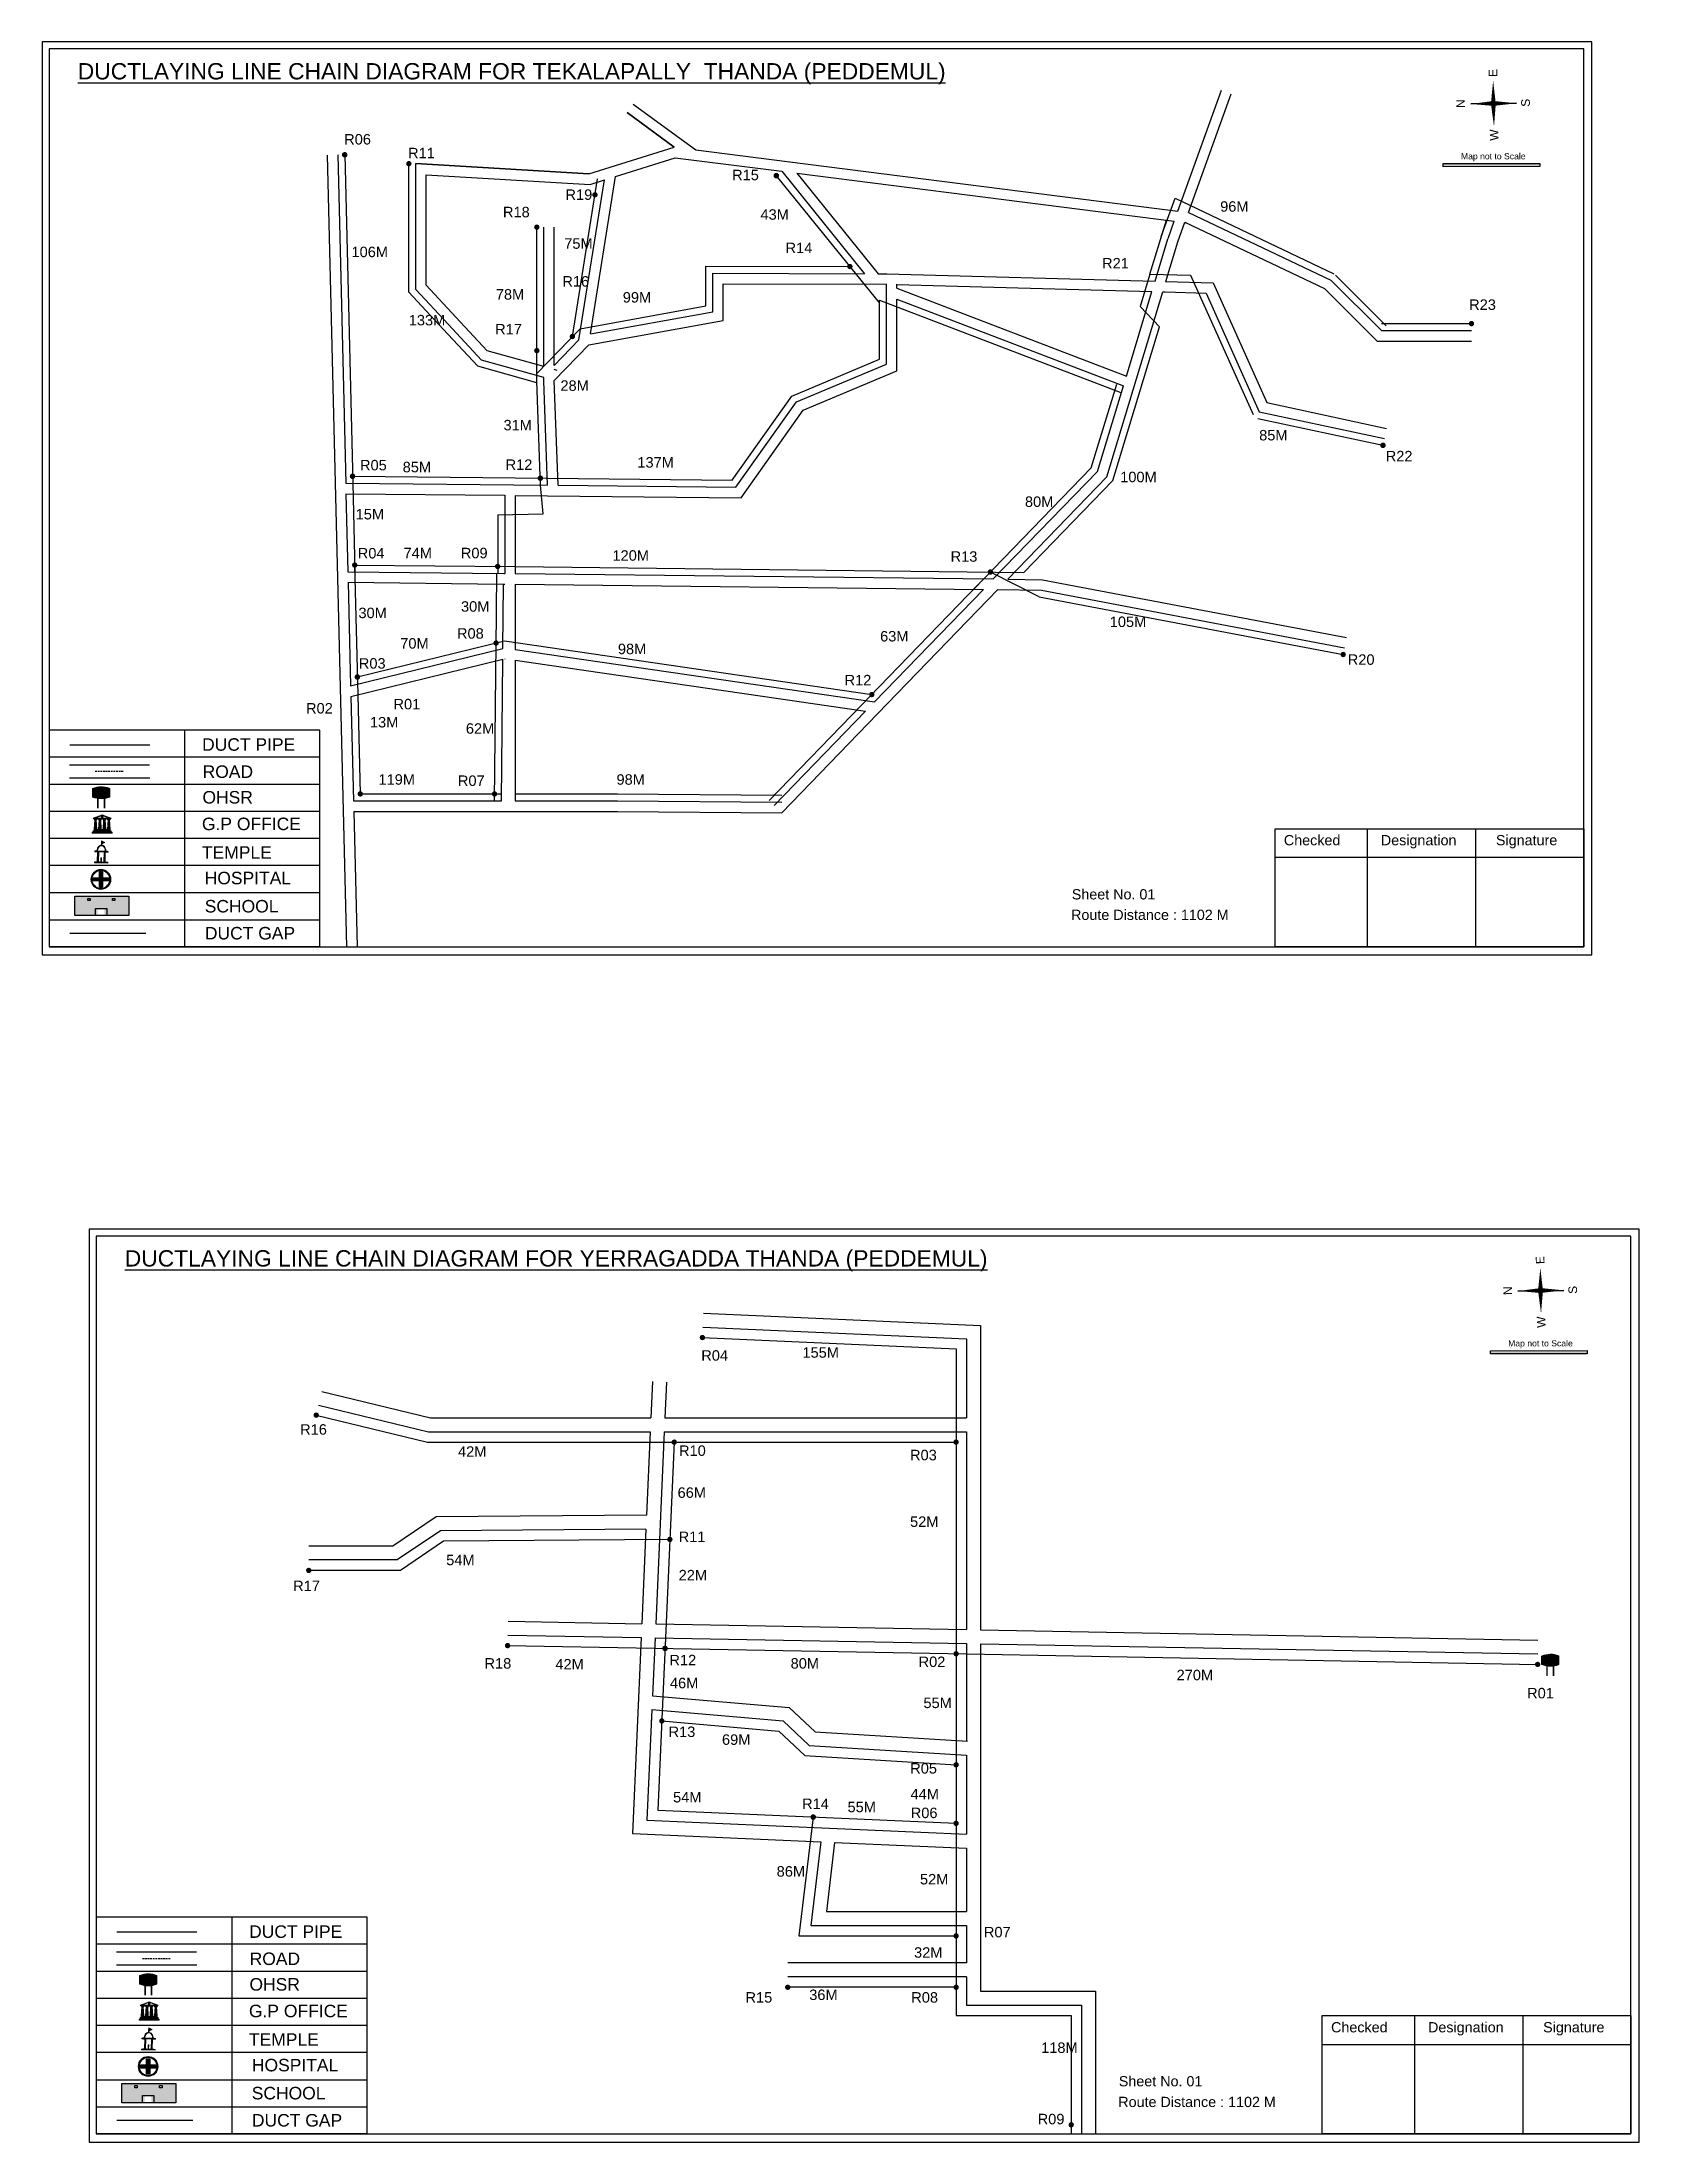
# Model space of a CAD drawing. Header units: inches. Extents: x -117 to 51867, y -12715 to 3423.
# Drawn here: x 20557 to 21474, y -9213 to -8007 of the extents above; entities that cross this region are included whole.
import ezdxf

# ---------------------------------------------------------------- set-up
doc = ezdxf.new("R2010")
doc.units = ezdxf.units.IN
doc.header["$MEASUREMENT"] = 0
doc.linetypes.add('DASHEDX2', pattern=[1.5, 1, -0.5])
for name, color, linetype in [('LANDMARK', 7, 'Continuous'), ('OHT', 7, 'Continuous'), ('pipe', 5, 'Continuous')]:
    doc.layers.add(name, color=color, linetype=linetype)
doc.styles.get("Standard").update_dxf_attribs({"font": 'arial.ttf'})

msp = doc.modelspace()

# ---------------------------------------------------------------- texts
at = {"color": 242, "true_color": 0xcd2027}
for s, p in [('%%UDUCTLAYING LINE CHAIN DIAGRAM FOR TEKALAPALLY  THANDA (PEDDEMUL)', (20577.4, -8028.4)), ('%%UDUCTLAYING LINE CHAIN DIAGRAM FOR YERRAGADDA THANDA (PEDDEMUL)', (20604.4, -8710.4))]:
    msp.add_text(s, height=9.375, dxfattribs=at).set_placement(p)
for s, p in [('E', (21392.7, -8027)), ('N', (21374.1, -8044.8)), ('S', (21411.4, -8044.1)), ('W', (21393.4, -8063.6)), ('E', (21419.8, -8709)), ('N', (21401.2, -8726.8)), ('S', (21438.5, -8726.1)), ('W', (21420.4, -8745.6))]:
    msp.add_text(s, height=4.95, rotation=91.0063).set_placement(p)
for s, height, p in [('R06', 6, (20730.4, -8065.8)), ('R11', 6, (20767.1, -8073.7)), ('Map not to Scale', 3.542, (21371.8, -8074.3)), ('R15', 6, (20953.2, -8086.3)), ('R19', 6, (20857.5, -8097.6)), ('R18', 6, (20821.6, -8107.6)), ('43M', 6, (20969.5, -8109)), ('96M', 6, (21233.5, -8104.4)), ('106M', 6, (20734.6, -8130.5)), ('75M', 6, (20856.8, -8125.7)), ('R14', 6, (20983.9, -8128.2)), ('R21', 6, (21165.7, -8137)), ('R16', 6, (20855.7, -8147.4)), ('78M', 6, (20817.5, -8154.9)), ('99M', 6, (20890.4, -8156.6)), ('R23', 6, (21376.5, -8160.8)), ('133M', 6, (20767.5, -8169.7)), ('R17', 6, (20817.1, -8174.9)), ('28M', 6, (20854.6, -8207.3)), ('31M', 6, (20821.9, -8230)), ('85M', 6, (21255.9, -8235.8)), ('R05', 6, (20739.5, -8253)), ('85M', 6, (20764, -8254.1)), ('R12', 6, (20823.1, -8252.7)), ('137M', 6, (20898.8, -8251.4)), ('R22', 6, (21328.6, -8247.8)), ('100M', 6, (21176.1, -8259.8)), ('15M', 6, (20737, -8281.2)), ('80M', 6, (21121.4, -8274)), ('R04', 6, (20738.2, -8303.6)), ('74M', 6, (20764.5, -8303.5)), ('R09', 6, (20797.4, -8303.5)), ('120M', 6, (20884.5, -8304.9)), ('R13', 6, (21078.7, -8305.5)), ('30M', 6, (20738.6, -8337.9)), ('30M', 6, (20797.5, -8334.2)), ('R08', 6, (20795.2, -8349.7)), ('63M', 6, (21038.2, -8351.3)), ('105M', 6, (21170.1, -8343)), ('R03', 6, (20738.8, -8366.9)), ('70M', 6, (20762.6, -8355.4)), ('98M', 6, (20887.6, -8358.6)), ('R20', 6, (21306.8, -8364.7)), ('R12', 6, (21017.8, -8376.5)), ('R01', 6, (20758.7, -8390.3)), ('R02', 6, (20708.5, -8392.7)), ('13M', 6, (20745.2, -8400.7)), ('DUCT PIPE', 7.18, (20648.8, -8414.1)), ('62M', 6, (20800.3, -8404.3)), ('ROAD ', 7.18, (20649.1, -8429.7)), ('119M', 6, (20750.1, -8433.6)), ('R07', 6, (20795.7, -8434.3)), ('98M', 6, (20886.8, -8433.6)), ('OHSR', 7.18, (20649, -8444.4)), ('G.P OFFICE', 7.18, (20648.7, -8459.7)), ('TEMPLE', 7.18, (20648.7, -8476.1)), ('Checked', 5.89, (21270.1, -8468.4)), ('Designation', 5.886, (21325.8, -8468.4)), ('Signature', 5.89, (21391.9, -8468.4)), ('HOSPITAL', 7.18, (20650.3, -8490.8)), ('Sheet No. 01', 5.886, (21148.3, -8499.5)), ('SCHOOL', 7.18, (20650.3, -8507)), ('Route Distance : 1102 M', 5.886, (21147.9, -8511.3)), ('DUCT GAP', 7.18, (20650.4, -8522.5)), ('R04', 6, (20935.5, -8764.5)), ('155M', 6, (20993.6, -8762.8)), ('Map not to Scale', 3.542, (21398.9, -8756.3)), ('R16', 6, (20705.1, -8807)), ('42M', 6, (20795.8, -8819.7)), ('R10', 6, (20922.7, -8819.2)), ('R03', 6, (21055.4, -8821.7)), ('66M', 6, (20921.9, -8843.3)), ('52M', 6, (21055.4, -8860)), ('R11', 6, (20922.5, -8868.7)), ('54M', 6, (20789, -8882)), ('R17', 6, (20701.1, -8896.9)), ('22M', 6, (20922.5, -8890.7)), ('R18', 6, (20811, -8941.4)), ('42M', 6, (20851.7, -8941.9)), ('R12', 6, (20917.2, -8939.5)), ('80M', 6, (20986.8, -8941.4)), ('R02', 6, (21060.3, -8940.5)), ('46M', 6, (20917.5, -8952.7)), ('270M', 6, (21208.5, -8948.1)), ('55M', 6, (21063.1, -8964.1)), ('R01', 6, (21409.8, -8958.5)), ('R13', 6, (20916.7, -8980.7)), ('69M', 6, (20947.4, -8985.2)), ('R05', 6, (21055.5, -9001.7)), ('54M', 6, (20919.3, -9018.3)), ('44M', 6, (21055.7, -9016.5)), ('R14', 6, (20993.4, -9022.1)), ('55M', 6, (21019.5, -9023.9)), ('R06', 6, (21055.8, -9027.3)), ('86M', 6, (20978.8, -9060.9)), ('52M', 6, (21061.1, -9065.4)), ('DUCT PIPE', 7.18, (20675.8, -9096.1)), ('R07', 6, (21097.8, -9095.8)), ('ROAD ', 7.18, (20676.1, -9111.7)), ('32M', 6, (21057.7, -9107.5)), ('OHSR', 7.18, (20676, -9126.4)), ('R15', 6, (20960.9, -9133.3)), ('36M', 6, (20997.5, -9131.8)), ('R08', 6, (21056.1, -9133.3)), ('G.P OFFICE', 7.18, (20675.7, -9141.7)), ('Checked', 5.89, (21297.2, -9150.4)), ('Designation', 5.886, (21352.9, -9150.4)), ('Signature', 5.89, (21419, -9150.4)), ('TEMPLE', 7.18, (20675.7, -9158.1)), ('118M', 6, (21130.7, -9162.2)), ('HOSPITAL', 7.18, (20677.4, -9172.8)), ('Sheet No. 01', 5.886, (21175.3, -9181.4)), ('SCHOOL', 7.18, (20677.3, -9188.9)), ('Route Distance : 1102 M', 5.886, (21175, -9193.3)), ('DUCT GAP', 7.18, (20677.4, -9204.5)), ('R09', 6, (21128.7, -9203.2))]:
    msp.add_text(s, height=height).set_placement(p)

# ---------------------------------------------------------------- blocks, each defined once
blk = doc.blocks.new('OHT')
at = {"linetype": 'Continuous', "lineweight": 0, "true_color": 0x0ffffc}
blk.add_hatch(color=4, dxfattribs=at).paths.add_polyline_path([(0.012, 1), (0, 1, 0.101323), (-0.4, 0.916), (-0.4, 0.525, 0.194075), (0.399, 0.521), (0.399, 0.921, 0.097877)])
at = {"color": 4, "linetype": 'Continuous', "lineweight": 0, "true_color": 0x0ffffc, "flags": 128}
for points in [[(-0.4, 0.525), (-0.4, 0.916)], [(0.399, 0.521), (0.399, 0.921)]]:
    blk.add_lwpolyline(points, dxfattribs=at)
at = {"color": 4, "linetype": 'Continuous', "lineweight": 0, "true_color": 0x0ffffc, "const_width": 0.075, "flags": 128}
for points in [[(-0.15, 0), (-0.15, 0.475)], [(0.15, 0), (0.15, 0.473)]]:
    blk.add_lwpolyline(points, dxfattribs=at)
at = {"color": 4, "linetype": 'Continuous', "lineweight": 0, "true_color": 0x0ffffc}
for centre, radius, start, end in [((0.006, -0.019), 1.019, 67.31091, 113.47108), ((0.004, 1.513), 1.068, 247.76824, 291.70073)]:
    blk.add_arc(centre, radius, start, end, dxfattribs=at)
blk = doc.blocks.new('Government_Office')
at = {"linetype": 'Continuous', "lineweight": 0, "true_color": 0xff0000}
for points in [[(-0.5, 0.05), (0.5, 0.05), (0.5, 0), (-0.5, 0)], [(-0.45, 0.08), (-0.45, 0.12), (0.45, 0.12), (0.45, 0.08)], [(-0.4, 0.14), (-0.4, 0.18), (0.4, 0.18), (0.4, 0.14)]]:
    blk.add_hatch(color=1, dxfattribs=at).paths.add_polyline_path(points)
h = blk.add_hatch(color=1, dxfattribs=at)
h.paths.add_polyline_path([(0.44, 0.72), (0.45, 0.75), (0, 0.93), (-0.45, 0.75), (-0.44, 0.72)])
h.paths.add_polyline_path([(0.36, 0.75), (-0.36, 0.75), (0, 0.9)], flags=16)
h.paths.add_polyline_path([(0, 0.78, -1), (0, 0.87, -1)], flags=0)
h = blk.add_hatch(color=1, dxfattribs=at)
edge = h.paths.add_edge_path()
edge.add_line((-0.27, 0.2), (-0.3, 0.68))
edge.add_line((-0.3, 0.68), (-0.29, 0.68))
edge.add_arc((-0.28, 0.69), 0.0176, 225.304, 441.5659)
edge.add_line((-0.28, 0.7), (-0.39, 0.7))
edge.add_arc((-0.39, 0.69), 0.0176, 98.4341, 314.696)
edge.add_line((-0.38, 0.68), (-0.37, 0.68))
edge.add_line((-0.37, 0.68), (-0.4, 0.2))
edge.add_line((-0.4, 0.2), (-0.27, 0.2))
h = blk.add_hatch(color=1, dxfattribs=at)
edge = h.paths.add_edge_path()
edge.add_line((-0.05, 0.2), (-0.07, 0.68))
edge.add_line((-0.07, 0.68), (-0.07, 0.68))
edge.add_arc((-0.05, 0.69), 0.0176, 225.304, 441.5659)
edge.add_line((-0.05, 0.7), (-0.17, 0.7))
edge.add_arc((-0.17, 0.69), 0.0176, 98.4341, 314.696)
edge.add_line((-0.16, 0.68), (-0.15, 0.68))
edge.add_line((-0.15, 0.68), (-0.18, 0.2))
edge.add_line((-0.18, 0.2), (-0.05, 0.2))
h = blk.add_hatch(color=1, dxfattribs=at)
edge = h.paths.add_edge_path()
edge.add_arc((0, 0.83), 0.0467, 90, 270)
edge.add_arc((0, 0.83), 0.0467, 270, 450)
h = blk.add_hatch(color=1, dxfattribs=at)
edge = h.paths.add_edge_path()
edge.add_line((0.18, 0.2), (0.15, 0.68))
edge.add_line((0.15, 0.68), (0.16, 0.68))
edge.add_arc((0.17, 0.69), 0.0176, 225.304, 441.5659)
edge.add_line((0.17, 0.7), (0.05, 0.7))
edge.add_arc((0.05, 0.69), 0.0176, 98.4341, 314.696)
edge.add_line((0.07, 0.68), (0.07, 0.68))
edge.add_line((0.07, 0.68), (0.05, 0.2))
edge.add_line((0.05, 0.2), (0.18, 0.2))
h = blk.add_hatch(color=1, dxfattribs=at)
edge = h.paths.add_edge_path()
edge.add_line((0.4, 0.2), (0.37, 0.68))
edge.add_line((0.37, 0.68), (0.38, 0.68))
edge.add_arc((0.39, 0.69), 0.0176, 225.304, 441.5659)
edge.add_line((0.4, 0.7), (0.28, 0.7))
edge.add_arc((0.28, 0.69), 0.0176, 98.4341, 314.696)
edge.add_line((0.29, 0.68), (0.3, 0.68))
edge.add_line((0.3, 0.68), (0.27, 0.2))
edge.add_line((0.27, 0.2), (0.4, 0.2))
at = {"color": 1, "linetype": 'Continuous', "lineweight": 0, "true_color": 0xff0000, "flags": 128}
for points in [[(-0.5, 0.05), (0.5, 0.05), (0.5, 0), (-0.5, 0)], [(-0.45, 0.75), (-0.44, 0.72), (0.44, 0.72), (0.45, 0.75), (0, 0.93)], [(-0.45, 0.08), (-0.45, 0.12), (0.45, 0.12), (0.45, 0.08)], [(-0.4, 0.14), (-0.4, 0.18), (0.4, 0.18), (0.4, 0.14)], [(-0.36, 0.75), (0.36, 0.75), (0, 0.9)]]:
    blk.add_lwpolyline(points, close=True, dxfattribs=at)
for points in [[(-0.27, 0.2), (-0.3, 0.68), (-0.29, 0.68, 1.379694), (-0.28, 0.7), (-0.39, 0.7, 1.379694), (-0.38, 0.68), (-0.37, 0.68), (-0.4, 0.2)], [(-0.05, 0.2), (-0.07, 0.68), (-0.07, 0.68, 1.379694), (-0.05, 0.7), (-0.17, 0.7, 1.379694), (-0.16, 0.68), (-0.15, 0.68), (-0.18, 0.2)], [(0, 0.87, 1), (0, 0.78, 1)], [(0.18, 0.2), (0.15, 0.68), (0.16, 0.68, 1.379694), (0.17, 0.7), (0.05, 0.7, 1.379694), (0.07, 0.68), (0.07, 0.68), (0.05, 0.2)], [(0.4, 0.2), (0.37, 0.68), (0.38, 0.68, 1.379694), (0.4, 0.7), (0.28, 0.7, 1.379694), (0.29, 0.68), (0.3, 0.68), (0.27, 0.2)]]:
    blk.add_lwpolyline(points, format="xyb", close=True, dxfattribs=at)
blk = doc.blocks.new('Temple')
at = {"linetype": 'Continuous', "lineweight": 0, "true_color": 0xe66000}
blk.add_hatch(color=32, dxfattribs=at).paths.add_polyline_path([(-0.006, 1), (0.147, 0.931), (0, 0.85)])
at = {"linetype": 'Continuous', "lineweight": 0, "true_color": 0xff0000}
h = blk.add_hatch(color=1, dxfattribs=at)
edge = h.paths.add_edge_path()
edge.add_line((0.175, 0.49), (0.225, 0.49))
edge.add_line((0.225, 0.49), (0.225, 0.497))
edge.add_line((0.225, 0.497), (0.307, 0.497))
edge.add_line((0.307, 0.497), (0.307, 0.533))
edge.add_line((0.307, 0.533), (0.257, 0.533))
edge.add_line((0.257, 0.533), (0.257, 0.54))
edge.add_line((0.257, 0.54), (0.2, 0.54))
edge.add_spline(control_points=[(0.2, 0.54), (0.2, 0.589), (0.19, 0.638), (0.142, 0.743), (0.092, 0.79), (0.027, 0.805), (0.02, 0.806), (0.012, 0.806)], knot_values=[4.712389, 4.712389, 4.712389, 4.712389, 5.278166, 5.278166, 6.117402, 6.117402, 6.223801, 6.223801, 6.223801, 6.223801], degree=3, periodic=0)
edge.add_line((0.012, 0.806), (0.012, 0.79))
edge.add_line((0.012, 0.79), (-0.012, 0.79))
edge.add_line((-0.012, 0.79), (-0.012, 0.806))
edge.add_spline(control_points=[(-0.012, 0.806), (-0.055, 0.802), (-0.096, 0.781), (-0.171, 0.699), (-0.197, 0.628), (-0.2, 0.55), (-0.2, 0.545), (-0.2, 0.54)], knot_values=[6.343965, 6.343965, 6.343965, 6.343965, 6.956638, 6.956638, 7.795874, 7.795874, 7.853982, 7.853982, 7.853982, 7.853982], degree=3, periodic=0)
edge.add_line((-0.2, 0.54), (-0.257, 0.54))
edge.add_line((-0.257, 0.54), (-0.257, 0.533))
edge.add_line((-0.257, 0.533), (-0.307, 0.533))
edge.add_line((-0.307, 0.533), (-0.307, 0.497))
edge.add_line((-0.307, 0.497), (-0.225, 0.497))
edge.add_line((-0.225, 0.497), (-0.225, 0.49))
edge.add_line((-0.225, 0.49), (-0.175, 0.49))
edge.add_line((-0.175, 0.49), (-0.175, 0.07))
edge.add_arc((-0.205, 0.07), 0.03, -90, 0, ccw=False)
edge.add_line((-0.205, 0.04), (-0.257, 0.04))
edge.add_line((-0.257, 0.04), (-0.257, 0.033))
edge.add_line((-0.257, 0.033), (-0.307, 0.033))
edge.add_line((-0.307, 0.033), (-0.307, 0))
edge.add_line((-0.307, 0), (0.307, 0))
edge.add_line((0.307, 0), (0.307, 0.033))
edge.add_line((0.307, 0.033), (0.257, 0.033))
edge.add_line((0.257, 0.033), (0.257, 0.04))
edge.add_line((0.257, 0.04), (0.205, 0.04))
edge.add_arc((0.205, 0.07), 0.03, 180, 270, ccw=False)
edge.add_line((0.175, 0.07), (0.175, 0.49))
h.paths.add_polyline_path([(0.125, 0.07, -0.414214), (0.095, 0.04), (0.05, 0.04), (0.05, 0.033), (-0.05, 0.033), (-0.05, 0.04), (-0.095, 0.04, -0.414214), (-0.125, 0.07), (-0.125, 0.497), (0.125, 0.497)], flags=16)
edge = h.paths.add_edge_path(flags=16)
edge.add_ellipse((0, 0.54), major_axis=(0, 0.242), ratio=0.722808, start_angle=270, end_angle=450, ccw=False)
edge.add_line((0.175, 0.54), (-0.175, 0.54))
h.paths.add_polyline_path([(0.012, 0.23), (0.012, 0.07), (-0.012, 0.07), (-0.012, 0.23)], flags=0)
h = blk.add_hatch(color=1, dxfattribs=at)
edge = h.paths.add_edge_path()
edge.add_line((0.012, 0.857), (0, 0.85))
edge.add_line((0, 0.85), (-0.003, 0.925))
edge.add_line((-0.003, 0.925), (-0.012, 0.925))
edge.add_line((-0.012, 0.925), (-0.012, 0.806))
edge.add_spline(control_points=[(-0.012, 0.806), (-0.004, 0.807), (0.004, 0.807), (0.012, 0.806)], knot_values=[6.223801, 6.223801, 6.223801, 6.223801, 6.343965, 6.343965, 6.343965, 6.343965], degree=3, periodic=0)
edge.add_line((0.012, 0.806), (0.012, 0.857))
h = blk.add_hatch(color=1, dxfattribs=at)
edge = h.paths.add_edge_path()
edge.add_line((0.012, 0.79), (0.012, 0.806))
edge.add_spline(control_points=[(0.012, 0.806), (0.004, 0.807), (-0.004, 0.807), (-0.012, 0.806)], knot_values=[6.223801, 6.223801, 6.223801, 6.223801, 6.343965, 6.343965, 6.343965, 6.343965], degree=3, periodic=0)
edge.add_line((-0.012, 0.806), (-0.012, 0.79))
edge.add_line((-0.012, 0.79), (0.012, 0.79))
at = {"color": 32, "linetype": 'Continuous', "lineweight": 0, "true_color": 0xe66000, "flags": 128}
blk.add_lwpolyline([(-0.006, 1), (0.147, 0.931), (0, 0.85), (-0.006, 1)], dxfattribs=at)
at = {"color": 1, "linetype": 'Continuous', "lineweight": 0, "true_color": 0xff0000, "flags": 128}
blk.add_lwpolyline([(0.2, 0.54), (0.257, 0.54), (0.257, 0.533), (0.307, 0.533), (0.307, 0.497), (0.225, 0.497), (0.225, 0.49), (0.175, 0.49), (0.175, 0.07, 0.414214), (0.205, 0.04), (0.257, 0.04), (0.257, 0.033), (0.307, 0.033), (0.307, 0), (-0.307, 0), (-0.307, 0.033), (-0.257, 0.033), (-0.257, 0.04), (-0.205, 0.04, 0.414214), (-0.175, 0.07), (-0.175, 0.49), (-0.225, 0.49), (-0.225, 0.497), (-0.307, 0.497), (-0.307, 0.533), (-0.257, 0.533), (-0.257, 0.54), (-0.2, 0.54)], format="xyb", dxfattribs=at)
blk.add_lwpolyline([(-0.175, 0.54), (0.175, 0.54)], dxfattribs=at)
blk.add_lwpolyline([(0.125, 0.497), (0.125, 0.07, -0.414214), (0.095, 0.04), (0.05, 0.04), (0.05, 0.033), (-0.05, 0.033), (-0.05, 0.04), (-0.095, 0.04, -0.414214), (-0.125, 0.07), (-0.125, 0.497)], format="xyb", close=True, dxfattribs=at)
for points in [[(0.012, 0.925), (-0.012, 0.925), (-0.012, 0.79), (0.012, 0.79)], [(0.012, 0.23), (-0.012, 0.23), (-0.012, 0.07), (0.012, 0.07)]]:
    blk.add_lwpolyline(points, close=True, dxfattribs=at)
at = {"color": 1, "linetype": 'Continuous', "lineweight": 0, "true_color": 0xff0000}
blk.add_ellipse((0, 0.54), major_axis=(0, 0.242), ratio=0.722808, start_param=4.712389, end_param=7.853982, dxfattribs=at)
blk.add_open_spline([(0.2, 0.54), (0.2, 0.589), (0.19, 0.638), (0.142, 0.743), (0.092, 0.79), (-0.023, 0.816), (-0.085, 0.794), (-0.171, 0.699), (-0.197, 0.628), (-0.2, 0.55), (-0.2, 0.545), (-0.2, 0.54)], degree=3, knots=[4.712389, 4.712389, 4.712389, 4.712389, 5.278166, 5.278166, 6.117402, 6.117402, 6.956638, 6.956638, 7.795874, 7.795874, 7.853982, 7.853982, 7.853982, 7.853982], dxfattribs=at)
blk = doc.blocks.new('*U71')
at = {"color": 0, "linetype": 'DASHEDX2', "transparency": 16777216}
blk.add_line((-8.2, 0), (8, 0), dxfattribs=at)
blk = doc.blocks.new('Hospital')
at = {"linetype": 'Continuous', "lineweight": 0, "true_color": 0x000000}
h = blk.add_hatch(color=18, dxfattribs=at)
h.paths.add_polyline_path([(-0.5, 0, 1), (0.5, 0, 1)])
h.paths.add_polyline_path([(0.45, 0, -1), (-0.45, 0, -1)], flags=16)
at = {"linetype": 'Continuous', "true_color": 0xff0000}
blk.add_hatch(color=1, dxfattribs=at).paths.add_polyline_path([(-0.39, 0.08), (-0.08, 0.08), (-0.08, 0.39), (0.08, 0.39), (0.08, 0.08), (0.39, 0.08), (0.39, -0.08), (0.08, -0.08), (0.08, -0.39), (-0.08, -0.39), (-0.08, -0.08), (-0.39, -0.08)])
at = {"color": 1, "linetype": 'Continuous', "true_color": 0xff0000, "flags": 128}
blk.add_lwpolyline([(-0.39, 0.08), (-0.08, 0.08), (-0.08, 0.39), (0.08, 0.39), (0.08, 0.08), (0.39, 0.08), (0.39, -0.08), (0.08, -0.08), (0.08, -0.39), (-0.08, -0.39), (-0.08, -0.08), (-0.39, -0.08)], close=True, dxfattribs=at)
at = {"color": 18, "linetype": 'Continuous', "lineweight": 0, "true_color": 0x000000}
for radius in [0.5, 0.446]:
    blk.add_circle((0, 0), radius, dxfattribs=at)
blk = doc.blocks.new('*U73')
at = {"color": 0, "linetype": 'DASHEDX2', "transparency": 16777216}
blk.add_line((-8.2, 0), (8, 0), dxfattribs=at)

# ---------------------------------------------------------------- hatches: boundary and pattern name
at = {"ltscale": 0.5}
h = msp.add_hatch(color=5, dxfattribs=at)
h.dxf.hatch_style = 1
h.paths.add_polyline_path([(20732.3, -8071.7, 1), (20729.1, -8071.7, 1)])
h = msp.add_hatch(color=5, dxfattribs=at)
h.dxf.hatch_style = 1
h.paths.add_polyline_path([(20769.1, -8076.8, 1), (20766, -8076.8, 1)])
h = msp.add_hatch(color=5, dxfattribs=at)
h.dxf.hatch_style = 1
h.paths.add_polyline_path([(20980.2, -8083.7, 1), (20977, -8083.7, 1)])
at = {"true_color": 0x0093dd}
h = msp.add_hatch(color=142, dxfattribs=at)
h.dxf.hatch_style = 1
h.paths.add_polyline_path([(21361.6, -8076.8), (21361.6, -8078.6), (21417.1, -8078.5), (21417.1, -8076.7)])
at = {"ltscale": 0.5}
h = msp.add_hatch(color=5, dxfattribs=at)
h.dxf.hatch_style = 1
h.paths.add_polyline_path([(20876, -8094.7, 1), (20872.9, -8094.7, 1)])
h = msp.add_hatch(color=5, dxfattribs=at)
h.dxf.hatch_style = 1
h.paths.add_polyline_path([(20842.6, -8113.3, 1), (20839.5, -8113.3, 1)])
h = msp.add_hatch(color=5, dxfattribs=at)
h.dxf.hatch_style = 1
h.paths.add_polyline_path([(21022.4, -8135.9, 1), (21019.3, -8135.9, 1)])
h = msp.add_hatch(color=5, dxfattribs=at)
h.dxf.hatch_style = 1
h.paths.add_polyline_path([(21379.4, -8168.7, 1), (21376.3, -8168.7, 1)])
h = msp.add_hatch(color=5, dxfattribs=at)
h.dxf.hatch_style = 1
h.paths.add_polyline_path([(20863, -8176.1, 1), (20859.9, -8176.1, 1)])
h = msp.add_hatch(color=5, dxfattribs=at)
h.dxf.hatch_style = 1
h.paths.add_polyline_path([(20842.6, -8184.2, 1), (20839.5, -8184.2, 1)])
h = msp.add_hatch(color=5, dxfattribs=at)
h.dxf.hatch_style = 1
h.paths.add_polyline_path([(21328.6, -8238.6, 1), (21325.4, -8238.6, 1)])
h = msp.add_hatch(color=5, dxfattribs=at)
h.dxf.hatch_style = 1
h.paths.add_polyline_path([(20736.8, -8256.4, 1), (20733.6, -8256.4, 1)])
h = msp.add_hatch(color=5, dxfattribs=at)
h.dxf.hatch_style = 1
h.paths.add_polyline_path([(20844.7, -8257.5, 1), (20841.5, -8257.5, 1)])
h = msp.add_hatch(color=5, dxfattribs=at)
h.dxf.hatch_style = 1
h.paths.add_polyline_path([(20738, -8307.4, 1), (20734.9, -8307.4, 1)])
h = msp.add_hatch(color=5, dxfattribs=at)
h.dxf.hatch_style = 1
h.paths.add_polyline_path([(20820.1, -8308.2, 1), (20817, -8308.2, 1)])
h = msp.add_hatch(color=5, dxfattribs=at)
h.dxf.hatch_style = 1
h.paths.add_polyline_path([(21103.1, -8311.4, 1), (21100, -8311.4, 1)])
h = msp.add_hatch(color=5, dxfattribs=at)
h.dxf.hatch_style = 1
h.paths.add_polyline_path([(20819.2, -8352.2, 1), (20816.1, -8352.2, 1)])
h = msp.add_hatch(color=5, dxfattribs=at)
h.dxf.hatch_style = 1
h.paths.add_polyline_path([(21305.7, -8358.8, 1), (21302.6, -8358.8, 1)])
h = msp.add_hatch(color=5, dxfattribs=at)
h.dxf.hatch_style = 1
h.paths.add_polyline_path([(20739.6, -8371.7, 1), (20736.4, -8371.7, 1)])
h = msp.add_hatch(color=5, dxfattribs=at)
h.dxf.hatch_style = 1
h.paths.add_polyline_path([(21035, -8381.8, 1), (21031.9, -8381.8, 1)])
h = msp.add_hatch(color=5, dxfattribs=at)
h.dxf.hatch_style = 1
h.paths.add_polyline_path([(20741.2, -8438.9, 1), (20738.1, -8438.9, 1)])
h = msp.add_hatch(color=5, dxfattribs=at)
h.dxf.hatch_style = 1
h.paths.add_polyline_path([(20818.3, -8438.9, 1), (20815.2, -8438.9, 1)])
at = {"true_color": 0xc8c92d}
h = msp.add_hatch(color=52, dxfattribs=at)
h.dxf.hatch_style = 1
h.paths.add_polyline_path([(20581.8, -8497.7), (20575.7, -8497.7), (20575.7, -8508.8), (20581.8, -8508.8)])
h.paths.add_polyline_path([(20606.7, -8497.7), (20600.5, -8497.7), (20600.5, -8508.8), (20606.7, -8508.8)])
at = {"true_color": 0x293189}
h = msp.add_hatch(color=177, dxfattribs=at)
h.dxf.hatch_style = 1
h.paths.add_polyline_path([(20600.5, -8497.7), (20581.8, -8497.7), (20581.8, -8508.8), (20588.8, -8508.8), (20588.8, -8505.2), (20592.7, -8505.2), (20592.7, -8508.8), (20600.5, -8508.8)])
h.paths.add_polyline_path([(20584.5, -8500.2), (20583.1, -8500.2), (20583.1, -8498.9), (20584.5, -8498.9)], flags=16)
h.paths.add_polyline_path([(20597.4, -8500.2), (20597.4, -8498.9), (20598.7, -8498.9), (20598.7, -8500.2)], flags=16)
at = {"ltscale": 0.5}
h = msp.add_hatch(color=5, dxfattribs=at)
h.dxf.hatch_style = 1
h.paths.add_polyline_path([(20937.7, -8751.2, 1), (20934.6, -8751.2, 1)])
at = {"true_color": 0x0093dd}
h = msp.add_hatch(color=142, dxfattribs=at)
h.dxf.hatch_style = 1
h.paths.add_polyline_path([(21388.7, -8758.8), (21388.7, -8760.6), (21444.2, -8760.5), (21444.2, -8758.6)])
at = {"ltscale": 0.5}
h = msp.add_hatch(color=5, dxfattribs=at)
h.dxf.hatch_style = 1
h.paths.add_polyline_path([(20715.9, -8795.8, 1), (20712.8, -8795.8, 1)])
h = msp.add_hatch(color=5, dxfattribs=at)
h.dxf.hatch_style = 1
h.paths.add_polyline_path([(20921.5, -8811.3, 1), (20918.4, -8811.3, 1)])
h = msp.add_hatch(color=5, dxfattribs=at)
h.dxf.hatch_style = 1
h.paths.add_polyline_path([(21083.4, -8811.3, 1), (21080.3, -8811.3, 1)])
h = msp.add_hatch(color=5, dxfattribs=at)
h.dxf.hatch_style = 1
h.paths.add_polyline_path([(20919, -8867.2, 1), (20915.9, -8867.2, 1)])
h = msp.add_hatch(color=5, dxfattribs=at)
h.dxf.hatch_style = 1
h.paths.add_polyline_path([(20711.6, -8885, 1), (20708.5, -8885, 1)])
h = msp.add_hatch(color=5, dxfattribs=at)
h.dxf.hatch_style = 1
h.paths.add_polyline_path([(20825.8, -8928.2, 1), (20822.7, -8928.2, 1)])
h = msp.add_hatch(color=5, dxfattribs=at)
h.dxf.hatch_style = 1
h.paths.add_polyline_path([(20916.3, -8929.8, 1), (20913.1, -8929.8, 1)])
h = msp.add_hatch(color=5, dxfattribs=at)
h.dxf.hatch_style = 1
h.paths.add_polyline_path([(21083.4, -8932.9, 1), (21080.3, -8932.9, 1)])
h = msp.add_hatch(color=5, dxfattribs=at)
h.dxf.hatch_style = 1
h.paths.add_polyline_path([(21417.4, -8939, 1), (21414.3, -8939, 1)])
h = msp.add_hatch(color=5, dxfattribs=at)
h.dxf.hatch_style = 1
h.paths.add_polyline_path([(20914.4, -8971.5, 1), (20911.3, -8971.5, 1)])
h = msp.add_hatch(color=5, dxfattribs=at)
h.dxf.hatch_style = 1
h.paths.add_polyline_path([(21083.4, -8996.7, 1), (21080.3, -8996.7, 1)])
h = msp.add_hatch(color=5, dxfattribs=at)
h.dxf.hatch_style = 1
h.paths.add_polyline_path([(21001.4, -9026.7, 1), (20998.2, -9026.7, 1)])
h = msp.add_hatch(color=5, dxfattribs=at)
h.dxf.hatch_style = 1
h.paths.add_polyline_path([(21083.4, -9030.3, 1), (21080.3, -9030.3, 1)])
h = msp.add_hatch(color=5, dxfattribs=at)
h.dxf.hatch_style = 1
h.paths.add_polyline_path([(21083.4, -9095, 1), (21080.3, -9095, 1)])
h = msp.add_hatch(color=5, dxfattribs=at)
h.dxf.hatch_style = 1
h.paths.add_polyline_path([(20986.7, -9124.5, 1), (20983.6, -9124.5, 1)])
h = msp.add_hatch(color=5, dxfattribs=at)
h.dxf.hatch_style = 1
h.paths.add_polyline_path([(21083.4, -9124.5, 1), (21080.3, -9124.5, 1)])
at = {"true_color": 0xc8c92d}
h = msp.add_hatch(color=52, dxfattribs=at)
h.dxf.hatch_style = 1
h.paths.add_polyline_path([(20608.9, -9179.7), (20602.7, -9179.7), (20602.7, -9190.8), (20608.9, -9190.8)])
h.paths.add_polyline_path([(20633.7, -9179.7), (20627.6, -9179.7), (20627.6, -9190.8), (20633.7, -9190.8)])
at = {"true_color": 0x293189}
h = msp.add_hatch(color=177, dxfattribs=at)
h.dxf.hatch_style = 1
h.paths.add_polyline_path([(20627.6, -9179.7), (20608.9, -9179.7), (20608.9, -9190.8), (20615.9, -9190.8), (20615.9, -9187.2), (20619.7, -9187.2), (20619.7, -9190.8), (20627.6, -9190.8)])
h.paths.add_polyline_path([(20611.5, -9182.2), (20610.2, -9182.2), (20610.2, -9180.9), (20611.5, -9180.9)], flags=16)
h.paths.add_polyline_path([(20624.4, -9182.2), (20624.4, -9180.9), (20625.8, -9180.9), (20625.8, -9182.2)], flags=16)
at = {"ltscale": 0.5}
h = msp.add_hatch(color=5, dxfattribs=at)
h.dxf.hatch_style = 1
h.paths.add_polyline_path([(21149.5, -9203.5, 1), (21146.4, -9203.5, 1)])

# ---------------------------------------------------------------- linework, layer by layer
for p, q in [((21209.2, -8104.1), (21234.2, -8034.5)), ((20896.4, -8042.7), (20932.3, -8068.9)), ((21215.3, -8104.8), (21239.8, -8036.6)), ((21403.7, -8042.1), (21377.4, -8042.5)), ((21377.4, -8042.5), (21403.7, -8042.1)), ((21403.7, -8042.1), (21377.4, -8042.5)), ((21390.6, -8042.3), (21403.7, -8042.1)), ((20920, -8067.3), (20892.9, -8047.5)), ((20892.9, -8047.5), (20920, -8067.3)), ((20870.9, -8082.7), (20920, -8067.3)), ((20932.3, -8068.9), (20984.9, -8075.5)), ((20720.7, -8071.9), (20731.8, -8526.7)), ((20726.7, -8071.8), (20731.3, -8260.4)), ((20771.5, -8149.1), (20771.5, -8076.8)), ((20870.9, -8082.7), (20771.5, -8076.8)), ((20771.5, -8076.8), (20870.9, -8082.7)), ((20777.5, -8146.7), (20777.5, -8083.2)), ((20777.5, -8083.2), (20871.6, -8088.7)), ((20886.3, -8084.1), (20920.5, -8073.4)), ((20920.5, -8073.4), (20981.7, -8081.2)), ((20981.7, -8081.2), (21029.2, -8140)), ((20984.9, -8075.5), (21209.2, -8104.1)), ((20990.3, -8082.3), (21037, -8140)), ((20990.3, -8082.3), (21207.1, -8109.8)), ((20865.2, -8178), (20879.9, -8086.1)), ((20871.6, -8088.7), (20879.9, -8086.1)), ((20871.9, -8174.5), (20886.3, -8084.1)), ((21215.3, -8104.8), (21297, -8143.7)), ((20845, -8193.4), (20845, -8113.3)), ((20851, -8192.7), (20851, -8113.3)), ((21203.6, -8119.7), (21207.1, -8109.8)), ((21209.2, -8121.8), (21213.3, -8110.5)), ((21213.3, -8110.5), (21293.5, -8148.6)), ((21213.6, -8110.7), (21214.6, -8110.8)), ((21196.1, -8144.3), (21203.5, -8120)), ((21202.3, -8144.5), (21209.2, -8121.8)), ((20942.1, -8161.9), (20942.1, -8139.7)), ((20942.1, -8139.7), (21029.2, -8140)), ((21037, -8140), (21041.9, -8140)), ((21042, -8140), (21196.1, -8144.3)), ((21297, -8143.7), (21326.1, -8172.7)), ((20790.2, -8169.1), (20771.5, -8149.1)), ((20794.5, -8165), (20777.5, -8146.7)), ((20948.1, -8166.9), (20948.1, -8145.8)), ((20948.1, -8145.8), (21041.8, -8146)), ((21037.8, -8189.2), (21037.8, -8155.2)), ((21041.8, -8191.9), (21041.8, -8146)), ((21047.8, -8148.3), (21047.8, -8146)), ((21047.8, -8146.2), (21194.3, -8150.3)), ((21047.8, -8148.3), (21179.7, -8198.8)), ((21047.8, -8154.7), (21177.9, -8204.5)), ((21047.8, -8195.8), (21047.8, -8154.7)), ((21168.4, -8256.8), (21200.5, -8150.5)), ((21179.7, -8198.8), (21194.3, -8150.3)), ((21200.5, -8150.5), (21201.9, -8150.5)), ((21201.9, -8150.5), (21225.5, -8151.2)), ((21202.1, -8144.5), (21229.4, -8145.3)), ((21225.5, -8151.2), (21256, -8219.4)), ((21229.4, -8145.3), (21260.3, -8214.1)), ((21293.5, -8148.6), (21323.6, -8178.7)), ((20812.5, -8184.3), (20794.5, -8165)), ((20870.9, -8180.8), (20948.1, -8166.9)), ((20871.9, -8174.5), (20942.1, -8161.9)), ((20809.2, -8189.6), (20790.2, -8169.1)), ((20851, -8192.7), (20865.2, -8178)), ((21323.6, -8178.7), (21377.9, -8178.7)), ((21326.1, -8172.7), (21377.9, -8172.7)), ((20845, -8199.7), (20809.2, -8189.6)), ((20845, -8193.4), (20812.5, -8184.3)), ((20851, -8201.3), (20870.9, -8180.8)), ((20990.2, -8213.6), (21041.8, -8191.9)), ((20845, -8201.3), (20845, -8199.7)), ((20847.2, -8261.5), (20845, -8201.6)), ((20852.7, -8195.6), (20851, -8195.1)), ((20853.3, -8261.6), (20851, -8201.3)), ((20994.1, -8218.5), (21047.8, -8195.8)), ((20955.4, -8262.7), (20990.2, -8213.6)), ((21163, -8253.7), (21177.9, -8204.5)), ((21260.3, -8214.1), (21329.1, -8228.9)), ((20958.4, -8268.7), (20994.1, -8218.5)), ((21256, -8219.4), (21327.8, -8234.7)), ((20731.3, -8260.4), (20847.2, -8261.5)), ((20853.3, -8261.6), (20955.4, -8262.7)), ((21103.2, -8315.4), (21163, -8253.7)), ((21111.5, -8315.5), (21168.4, -8256.8)), ((20731.4, -8266.4), (20822.6, -8267.3)), ((20731.4, -8266.4), (20732.5, -8311.3)), ((20822.6, -8267.3), (20822.6, -8312.3)), ((20828.6, -8267.4), (20828.6, -8312.3)), ((20828.6, -8267.4), (20958.4, -8268.7)), ((20732.5, -8311.3), (20822.1, -8312.3)), ((20822.1, -8312.3), (20822.6, -8312.3)), ((20828.6, -8312.3), (21103.2, -8315.4)), ((20732.5, -8317.3), (20822, -8318.3)), ((20732.7, -8317.3), (20734.1, -8376.8)), ((20821.6, -8355.4), (20822, -8318.3)), ((20822, -8318.3), (20822.6, -8318.3)), ((20828.6, -8318.3), (20828.6, -8356)), ((20828.6, -8318.3), (21097.5, -8321.4)), ((21034.9, -8386), (21097.5, -8321.4)), ((21042.2, -8387.1), (21105.8, -8321.5)), ((21105.8, -8321.5), (21130.9, -8321.8)), ((21111.5, -8315.5), (21131.5, -8315.8)), ((21130.9, -8321.8), (21304.9, -8354.9)), ((21131.5, -8315.8), (21306, -8349)), ((20734.1, -8376.8), (20821.6, -8355.4)), ((20828.6, -8356), (21034.9, -8386)), ((20734.3, -8382.9), (20821.6, -8361.5)), ((20820.7, -8442.9), (20821.6, -8361.5)), ((20822.6, -8361.2), (20822.9, -8361.2)), ((20822.6, -8361.2), (20822.6, -8361.3)), ((20822.6, -8361.3), (20822.9, -8361.2)), ((20828.6, -8362.1), (21029.8, -8391.4)), ((20828.6, -8362.1), (20828.6, -8442.9)), ((20734.3, -8382.9), (20735.7, -8442.9)), ((20977.4, -8445.5), (21029.8, -8391.4)), ((20981.7, -8449.7), (21042.2, -8387.1)), ((20561, -8402.3), (20561, -8525.5)), ((20638.7, -8402.3), (20638.7, -8526.7)), ((20716.5, -8417.8), (20561, -8417.8)), ((20572.6, -8422.1), (20618.5, -8422.1)), ((20572.6, -8429.6), (20618.8, -8429.6)), ((20716.5, -8433.4), (20561, -8433.4)), ((20735.7, -8442.9), (20820.7, -8442.9)), ((20828.6, -8442.9), (20887.3, -8442.9)), ((20887.3, -8442.9), (20981.7, -8443.7)), ((20716.5, -8448.9), (20561, -8448.9)), ((20735.9, -8448.9), (20820.7, -8448.9)), ((20735.9, -8448.9), (20887.3, -8448.9)), ((20735.9, -8448.9), (20737.8, -8526.7)), ((20887.3, -8448.9), (20981.7, -8449.7)), ((20716.5, -8464.5), (20561, -8464.5)), ((20716.5, -8480), (20561, -8480)), ((20561, -8495.6), (20716.5, -8495.6)), ((20561, -8511.2), (20716.5, -8511.2)), ((20561, -8525.5), (20561, -8526.7)), ((20561, -8525.7), (20561, -8526.7)), ((20716.5, -8526.7), (20561, -8526.7)), ((21430.8, -8724.1), (21404.5, -8724.5)), ((21404.5, -8724.5), (21430.8, -8724.1)), ((21430.8, -8724.1), (21404.5, -8724.5)), ((21417.6, -8724.3), (21430.8, -8724.1)), ((20936.4, -8745.2), (21087.9, -8752)), ((20936.8, -8737.3), (21095.9, -8744.3)), ((21095.9, -8744.3), (21095.9, -8919.2)), ((21087.9, -8752), (21087.9, -8797.3)), ((20717.6, -8782.2), (20779.9, -8797.3)), ((20907.5, -8776.5), (20906.5, -8797.3)), ((20915.5, -8776.8), (20914.5, -8797.3)), ((20715.7, -8790), (20778.9, -8805.3)), ((20778.9, -8805.3), (20906.2, -8805.3)), ((20779.9, -8797.3), (20906.5, -8797.3)), ((20906.2, -8805.3), (20904.1, -8853.3)), ((20914.2, -8805.3), (20909.3, -8915.7)), ((20914.2, -8805.3), (21087.9, -8805.3)), ((20914.5, -8797.3), (21087.9, -8797.3)), ((21087.9, -8805.3), (21087.9, -8919)), ((20783.2, -8854.2), (20758.4, -8871)), ((20904.1, -8853.3), (20783.2, -8854.2)), ((20785.7, -8862.2), (20760.9, -8879)), ((20903.7, -8861.3), (20785.7, -8862.2)), ((20903.7, -8861.3), (20901.3, -8915.6)), ((20903.7, -8861.3), (20903.7, -8861.3)), ((20758.4, -8871), (20710.1, -8871)), ((20760.9, -8879), (20710.1, -8879)), ((20824.5, -8914.2), (20901.3, -8915.6)), ((20909.3, -8915.7), (21087.9, -8919)), ((20824.3, -8922.2), (20901, -8923.6)), ((20901, -8923.6), (20896, -9036.1)), ((20909, -8923.7), (20907.5, -8957)), ((20909, -8923.7), (21087.9, -8927)), ((21087.9, -8927), (21087.9, -8957)), ((21095.9, -8919.2), (21416, -8925)), ((21095.9, -8927.2), (21415.9, -8933)), ((21095.9, -8927.2), (21095.9, -8957)), ((20907.5, -8957), (20986, -8963.8)), ((20986, -8963.8), (21000.9, -8977.7)), ((21087.9, -8957), (21087.9, -8983.1)), ((21095.9, -8957), (21095.9, -9126.7)), ((20899.2, -8964.3), (20899.2, -8964.3)), ((20907.1, -8965), (20904.3, -9028.5)), ((20907.1, -8965), (20982.6, -8971.5)), ((20982.6, -8971.5), (20997.5, -8985.6)), ((20997.5, -8985.6), (21087.9, -8991.1)), ((21000.9, -8977.7), (21088.4, -8983.1)), ((21087.9, -8991.1), (21087.9, -9036.6)), ((20896, -9036.1), (21004.1, -9040.9)), ((20904.3, -9028.5), (21087.9, -9036.6)), ((21004.1, -9040.9), (20998.4, -9089)), ((21012.1, -9041.3), (21007.4, -9081)), ((21012.1, -9041.3), (21087.9, -9044.6)), ((21087.9, -9044.6), (21087.9, -9081)), ((20588, -9084.3), (20588, -9207.5)), ((20665.8, -9084.3), (20665.8, -9208.7)), ((21007.4, -9081), (21087.9, -9081)), ((20998.4, -9089), (21087.9, -9089)), ((21087.9, -9089), (21087.9, -9110.5)), ((20743.6, -9099.8), (20588, -9099.8)), ((20599.7, -9104.1), (20645.6, -9104.1)), ((20743.6, -9115.4), (20588, -9115.4)), ((20599.7, -9111.6), (20645.8, -9111.6)), ((21087.9, -9110.5), (20985.2, -9110.5)), ((21087.9, -9118.5), (20985.2, -9118.5)), ((21087.9, -9118.5), (21087.9, -9134.7)), ((20743.6, -9130.9), (20588, -9130.9)), ((21095.9, -9126.7), (21161.9, -9126.7)), ((21161.9, -9126.7), (21161.9, -9208.7)), ((21087.9, -9134.7), (21153.9, -9134.7)), ((21153.9, -9134.7), (21153.9, -9208.7)), ((20743.6, -9146.5), (20588, -9146.5)), ((20743.6, -9162), (20588, -9162)), ((20588, -9177.6), (20743.6, -9177.6)), ((20588, -9193.1), (20743.6, -9193.1)), ((20588, -9207.5), (20588, -9208.7)), ((20588, -9207.7), (20588, -9208.7)), ((20743.6, -9208.7), (20588, -9208.7))]:
    msp.add_line(p, q)
at = {"color": 1}
for p, q in [((21377.4, -8042.5), (21390.6, -8042.3)), ((21404.5, -8724.5), (21417.6, -8724.3))]:
    msp.add_line(p, q, dxfattribs=at)
at = {"color": 242, "true_color": 0xcd2027}
for p, q in [((21318, -8458.9), (21318, -8526.7)), ((21380.2, -8458.9), (21380.2, -8526.7)), ((21265.1, -8475.3), (21442.3, -8475.3)), ((21345.1, -9140.8), (21345.1, -9208.7)), ((21407.3, -9140.8), (21407.3, -9208.7)), ((21292.1, -9157.3), (21469.3, -9157.3))]:
    msp.add_line(p, q, dxfattribs=at)
for points in [[(20556.9, -8006.9), (20556.9, -8531.4), (21447, -8531.4), (21447, -8006.9)], [(20561, -8010.9), (20561, -8526.7), (21442.3, -8526.7), (21442.3, -8010.9)], [(20606.7, -8497.7), (20606.7, -8508.8), (20575.7, -8508.8), (20575.7, -8497.7)], [(20584.5, -8498.9), (20584.5, -8500.2), (20583.1, -8500.2), (20583.1, -8498.9)], [(20597.4, -8500.2), (20597.4, -8498.9), (20598.7, -8498.9), (20598.7, -8500.2)], [(20583.9, -8688.9), (20583.9, -9213.4), (21474.1, -9213.4), (21474.1, -8688.9)], [(20588, -8692.9), (20588, -9208.7), (21469.3, -9208.7), (21469.3, -8692.9)], [(20633.8, -9179.7), (20633.8, -9190.8), (20602.7, -9190.8), (20602.7, -9179.7)], [(20611.5, -9180.9), (20611.5, -9182.2), (20610.2, -9182.2), (20610.2, -9180.9)], [(20624.4, -9182.2), (20624.4, -9180.9), (20625.8, -9180.9), (20625.8, -9182.2)]]:
    msp.add_lwpolyline(points, close=True)
at = {"color": 142, "true_color": 0x0093dd}
for points in [[(21417.1, -8078.5), (21361.6, -8078.6), (21361.6, -8076.8), (21417.1, -8076.7), (21417.1, -8078.5)], [(21444.2, -8760.5), (21388.7, -8760.6), (21388.7, -8758.8), (21444.2, -8758.6), (21444.2, -8760.5)]]:
    msp.add_lwpolyline(points, dxfattribs=at)
for points in [[(20716.5, -8526.7), (20716.5, -8402.3), (20561, -8402.3)], [(20587.5, -8508.8), (20587.5, -8504.7), (20594, -8504.7), (20594, -8508.8)], [(20743.6, -9208.7), (20743.6, -9084.3), (20588, -9084.3)], [(20614.6, -9190.8), (20614.6, -9186.7), (20621.1, -9186.7), (20621.1, -9190.8)]]:
    msp.add_lwpolyline(points)
at = {"color": 242, "true_color": 0xcd2027}
for points in [[(21442.3, -8526.7), (21265.1, -8526.7), (21265.1, -8458.9), (21442.3, -8458.9)], [(21469.3, -9208.7), (21292.1, -9208.7), (21292.1, -9140.8), (21469.3, -9140.8)]]:
    msp.add_lwpolyline(points, close=True, dxfattribs=at)
for points in [[(21391.8, -8042.3), (21389, -8042.3), (21390.3, -8029.2)], [(21391.8, -8042.3), (21389, -8042.3), (21390.3, -8029.2)], [(21391.8, -8042.3), (21389, -8042.3), (21390.8, -8055.5)], [(21391.8, -8042.3), (21389, -8042.3), (21390.8, -8055.5)], [(21390.6, -8043.6), (21390.5, -8040.8), (21403.7, -8042.1)], [(21390.6, -8043.6), (21390.5, -8040.8), (21403.7, -8042.1)], [(21418.9, -8724.3), (21416.1, -8724.3), (21417.4, -8711.1)], [(21418.9, -8724.3), (21416.1, -8724.3), (21417.4, -8711.1)], [(21417.6, -8725.6), (21417.6, -8722.8), (21430.8, -8724.1)], [(21417.6, -8725.6), (21417.6, -8722.8), (21430.8, -8724.1)], [(21418.9, -8724.3), (21416.1, -8724.3), (21417.8, -8737.4)], [(21418.9, -8724.3), (21416.1, -8724.3), (21417.8, -8737.4)]]:
    msp.add_solid(points)
at = {"color": 1}
for points in [[(21390.6, -8043.6), (21390.5, -8040.8), (21377.4, -8042.5)], [(21390.6, -8043.6), (21390.5, -8040.8), (21377.4, -8042.5)], [(21417.6, -8725.6), (21417.6, -8722.8), (21404.5, -8724.5)], [(21417.6, -8725.6), (21417.6, -8722.8), (21404.5, -8724.5)]]:
    msp.add_solid(points, dxfattribs=at)
at = {"layer": 'OHT', "color": 5}
for p, q in [((20572.8, -8410.7), (20618.7, -8410.7)), ((20599.9, -9092.7), (20645.7, -9092.7))]:
    msp.add_line(p, q, dxfattribs=at)
at = {"layer": 'OHT', "color": 1}
for p, q in [((20572.8, -8518.9), (20616.4, -8518.9)), ((20599.9, -9200.9), (20643.4, -9200.9))]:
    msp.add_line(p, q, dxfattribs=at)
at = {"layer": 'pipe'}
for p, q in [((20730.7, -8071.7), (20735.3, -8260.3)), ((20767.5, -8150.6), (20767.5, -8076.8)), ((20861.5, -8176.1), (20875.9, -8085.5)), ((20978.6, -8083.7), (21037.8, -8157)), ((21199.7, -8118.6), (21207.6, -8096.7)), ((21207.6, -8096.7), (21298.7, -8140.1)), ((20841, -8202.7), (20841, -8113.3)), ((21193.2, -8140.2), (21202.6, -8109.3)), ((20938.1, -8158.5), (20938.1, -8135.7)), ((20938.1, -8135.7), (21020.9, -8135.9)), ((21193.2, -8140.2), (21187.5, -8158.9)), ((21193.2, -8140.2), (21216.5, -8140.9)), ((21216.5, -8140.9), (21252.4, -8221)), ((21299.8, -8140.8), (21328.9, -8169.9)), ((20787.2, -8171.8), (20767.5, -8150.6)), ((21037.8, -8155.2), (21176.5, -8208.3)), ((20865.9, -8171.6), (20938.1, -8158.5)), ((21187.5, -8158.9), (21198.7, -8170.5)), ((20807.1, -8193.2), (20787.2, -8171.8)), ((20841, -8197.3), (20865.9, -8171.6)), ((21171.9, -8258.9), (21198.7, -8170.5)), ((21326.1, -8168.7), (21377.9, -8168.7)), ((20987.6, -8210.4), (21037.8, -8189.2)), ((20841.1, -8202.7), (20807.1, -8193.2)), ((20843.2, -8261.7), (20841.1, -8201.7)), ((21159.5, -8251.6), (21174.1, -8203.4)), ((20953.3, -8258.6), (20987.6, -8210.4)), ((21255.2, -8223.3), (21327, -8238.6)), ((21092, -8321.3), (21159.5, -8251.6)), ((20735.2, -8256.4), (20847.3, -8257.5)), ((20735.3, -8260.4), (20736.5, -8311.2)), ((20844.7, -8278), (20843.2, -8261.5)), ((20847.1, -8257.5), (20953.3, -8258.6)), ((21120.8, -8311.6), (21171.9, -8258.9)), ((20818.6, -8278.6), (20844.7, -8278)), ((20818.6, -8278.6), (20818.6, -8312.3)), ((20736.4, -8307.4), (20738.2, -8382)), ((20736.4, -8307.4), (20828.6, -8308.3)), ((20817.6, -8355.3), (20818.1, -8312.2)), ((20828.6, -8308.3), (21120.8, -8311.6)), ((21129.6, -8325.6), (21101.6, -8311.4)), ((21032, -8383.3), (21094.6, -8318.6)), ((21129.6, -8325.6), (21304.1, -8358.8)), ((20738, -8371.7), (20822.4, -8351)), ((20816.7, -8442.9), (20817.7, -8352.2)), ((20822.4, -8351), (21033.5, -8381.8)), ((20738.2, -8382), (20739.6, -8438.9)), ((20974.5, -8442.7), (21033.5, -8381.8)), ((20739.6, -8438.9), (20820.7, -8438.9)), ((20828.6, -8438.9), (20887.3, -8438.9)), ((20887.4, -8438.9), (20981.8, -8439.7)), ((20936.1, -8751.2), (21081.9, -8757.7)), ((21081.9, -8757.7), (21081.9, -8797.3)), ((20714.3, -8795.8), (20778.2, -8811.3)), ((21081.9, -8797.3), (21081.9, -8926.9)), ((20778.2, -8811.3), (20906.2, -8811.3)), ((20905.9, -8811.3), (21081.9, -8811.3)), ((20919.9, -8811.3), (20915, -8923.8)), ((20917.5, -8867.2), (20787.5, -8868.2)), ((20787.5, -8868.2), (20762.7, -8885)), ((20762.7, -8885), (20710.1, -8885)), ((20915, -8924), (20913.5, -8957.3)), ((21081.9, -8927), (21081.9, -8957)), ((20824.2, -8928.2), (20908.7, -8929.7)), ((20908.9, -8929.7), (21087.8, -8933)), ((21087.9, -8933), (21415.8, -8939)), ((20913.5, -8957.5), (20910.6, -9022.8)), ((21081.9, -8957), (21081.9, -8990.7)), ((20906.6, -8971), (20906.9, -8971)), ((20912.9, -8971.5), (20980, -8977.3)), ((20980, -8977.3), (20994.9, -8991.4)), ((20994.9, -8991.4), (21081.9, -8996.7)), ((21081.9, -8991.1), (21081.9, -9036.6)), ((20910.6, -9022.8), (21081.9, -9030.3)), ((20999.8, -9026.7), (20991.6, -9095)), ((21081.9, -9036.4), (21081.9, -9081)), ((21087.9, -9030.6), (21088.1, -9030.6)), ((21081.9, -9081), (21081.9, -9140.7)), ((20991.6, -9095), (21081.9, -9095)), ((21081.9, -9124.5), (20985.2, -9124.5)), ((21081.9, -9140.7), (21147.9, -9140.7)), ((21147.9, -9140.7), (21147.9, -9208.7))]:
    msp.add_line(p, q, dxfattribs=at)

# ---------------------------------------------------------------- block references
at = {"linetype": 'DASHEDX2'}
for name, p in [('*U71', (20595.6, -8425.9)), ('*U73', (20622.7, -9107.9))]:
    msp.add_blockref(name, p, dxfattribs=at)
at = {"layer": 'LANDMARK'}
for name, p, xscale, yscale, zscale in [('Government_Office', (20591.4, -8461.4), 11.32114773247135, 11.32114773247135, 11.32114773247135), ('Hospital', (20590.7, -8488), 11.41772014427468, 11.41772014427468, 11.41772014427468), ('Government_Office', (20618.4, -9143.3), 11.32114773247135, 11.32114773247135, 11.32114773247135), ('Hospital', (20617.8, -9170), 11.41772014427468, 11.41772014427468, 11.41772014427468)]:
    msp.add_blockref(name, p, dxfattribs=dict(at, xscale=xscale, yscale=yscale, zscale=zscale))
at = {"layer": 'LANDMARK', "xscale": 12.62452535729322, "yscale": 12.62452535729322, "zscale": 12.62452535729322, "rotation": 358.3713438591284}
for p in [(20590.8, -8478.5), (20617.9, -9160.5)]:
    msp.add_blockref('Temple', p, dxfattribs=at)
at = {"layer": 'OHT', "xscale": 12.45189723782068, "yscale": 12.45189723782068, "zscale": 12.45189723782068}
for p in [(20590.8, -8447.2), (21423.1, -8945.6), (20617.9, -9129.2)]:
    msp.add_blockref('OHT', p, dxfattribs=at)

msp.set_redraw_order([(e.dxf.handle, doc.entitydb.next_handle()) for e in msp.query("TEXT MTEXT ATTDEF DIMENSION ARC_DIMENSION")])  # texts and dimensions are drawn at this point

doc.saveas('drawing.dxf')
